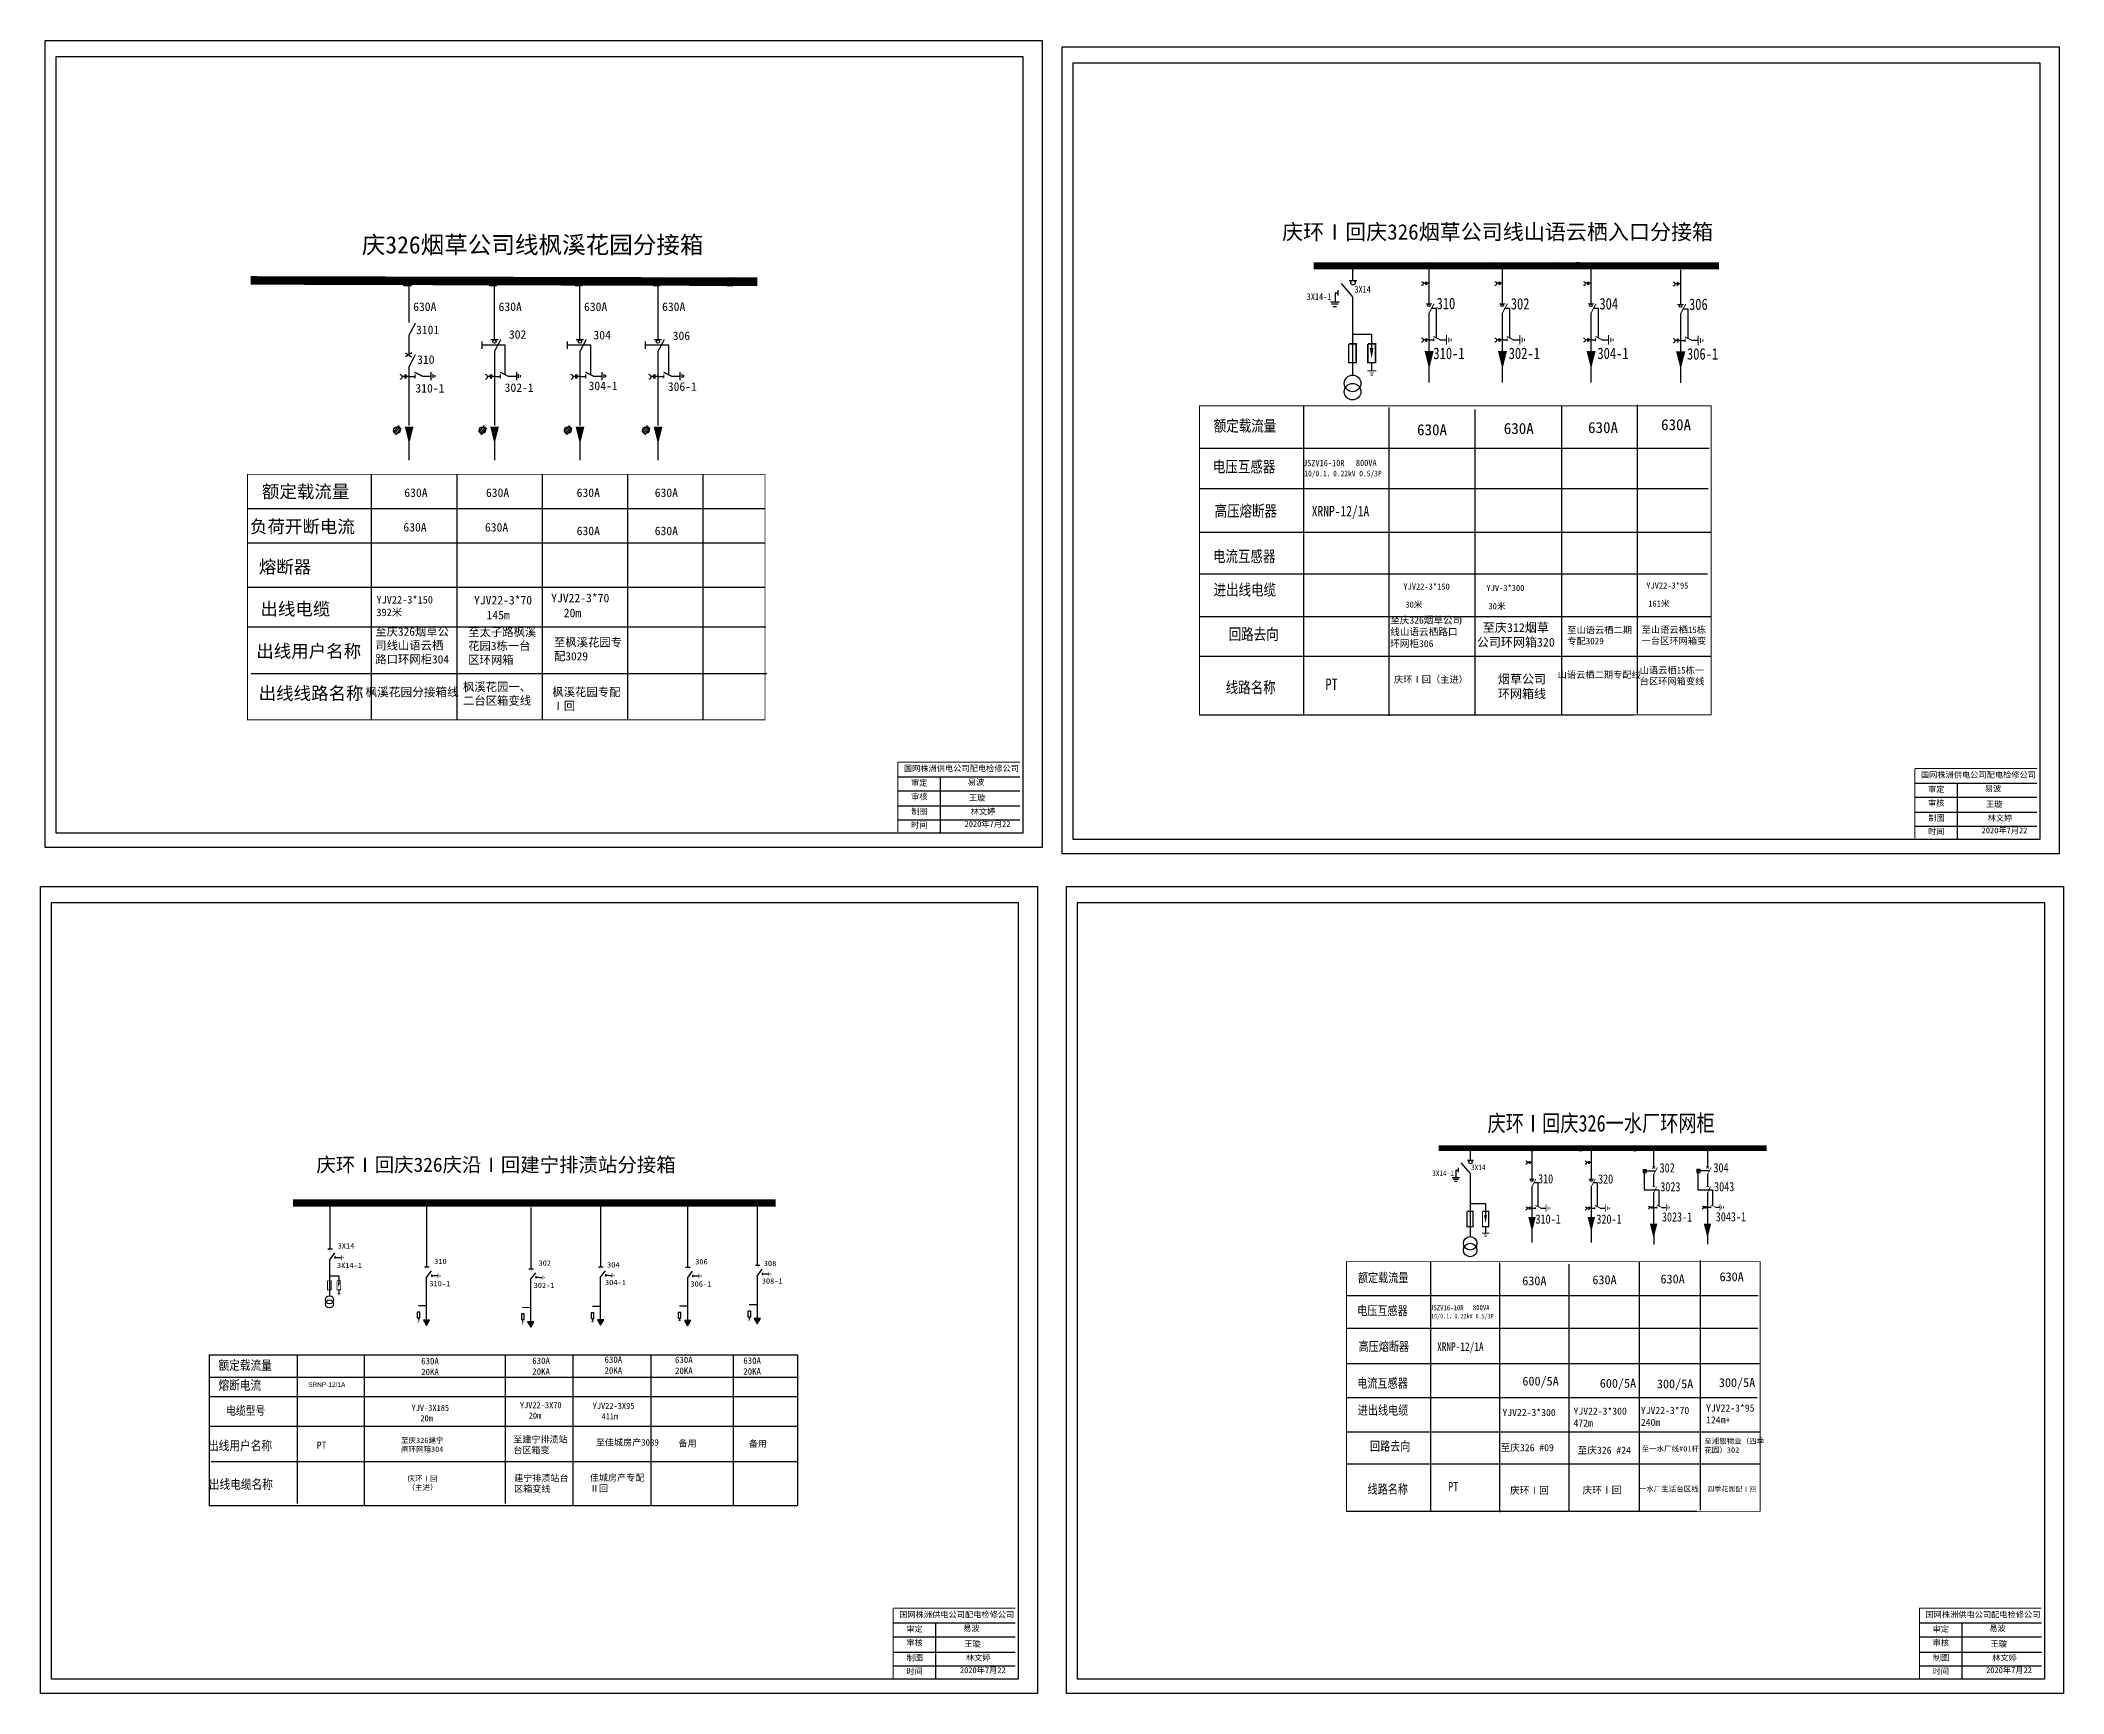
# Model space of a CAD drawing. Extents: x 386 to 1552, y -580 to 143.
# Drawn here: x 984 to 1552, y -347 to 118 of the extents above; entities that cross this region are included whole.
import ezdxf
from ezdxf.enums import TextEntityAlignment as Align

# ---------------------------------------------------------------- set-up
doc = ezdxf.new("R2010")
doc.units = 0
doc.header["$LTSCALE"] = 0.774411
doc.linetypes.add('ACAD_ISO02W100', pattern=[15, 12, -3])
doc.linetypes.add('HIDDEN', pattern=[0.375, 0.25, -0.125])
doc.layers.get('0').update_dxf_attribs({"linetype": 'CONTINUOUS'})
doc.layers.add('1', color=7, linetype='CONTINUOUS')
doc.layers.add('2', color=7, linetype='CONTINUOUS')
doc.layers.add('MiniCADLayer', color=7, linetype='CONTINUOUS', lineweight=20)
doc.layers.add('粗实线', color=7, linetype='CONTINUOUS', lineweight=30)
doc.styles.add('HZ', font='simkai.ttf')
doc.styles.add('hztxt_txtstyle_0.00_0_0', font='', dxfattribs={"bigfont": 'hztxt.shx'})
doc.styles.add('hztxt_txtstyle_1.32_0_0', font='', dxfattribs={"height": 1.32257, "bigfont": 'hztxt.shx'})
doc.styles.add('hztxt_txtstyle_1.50_0_0', font='', dxfattribs={"height": 1.5, "bigfont": 'hztxt.shx'})
doc.styles.add('hztxt_txtstyle_2.50_0_0', font='', dxfattribs={"height": 2.5, "bigfont": 'hztxt.shx'})
doc.styles.add('hztxt_txtstyle_3.00_0_0', font='', dxfattribs={"height": 3, "bigfont": 'hztxt.shx'})
doc.styles.add('KaiTi_GB2312_txtstyle_2.00_0_0', font='simkai_0.ttf', dxfattribs={"height": 2})
doc.styles.add('ST', font='', dxfattribs={"width": 0.8})
doc.styles.get("Standard").update_dxf_attribs({"font": '', "height": 2.5})
doc.styles.add('STYLE1', font='txt.shx', dxfattribs={"height": 2.6})
doc.styles.add('字体', font='simkai_0.ttf', dxfattribs={"height": 2.5})
doc.styles.add('宋体', font='', dxfattribs={"width": 0.65})
doc.styles.add('宋体_txtstyle_2.71', font='', dxfattribs={"height": 2.707272})
doc.styles.add('楷体_GB2312_txtstyle_3.00_0_0', font='simkai_0.ttf', dxfattribs={"height": 3})
doc.styles.get('hztxt_txtstyle_0.00_0_0').set_extended_font_data('hztxt')
doc.styles.get('hztxt_txtstyle_1.32_0_0').set_extended_font_data('hztxt')
doc.styles.get('hztxt_txtstyle_1.50_0_0').set_extended_font_data('hztxt')
doc.styles.get('hztxt_txtstyle_2.50_0_0').set_extended_font_data('hztxt')
doc.styles.get('hztxt_txtstyle_3.00_0_0').set_extended_font_data('hztxt')
doc.styles.get('ST').set_extended_font_data('SimSun')
doc.styles.get('Standard').set_extended_font_data('SimSun')
doc.styles.get('宋体').set_extended_font_data('SimSun')
doc.styles.get('宋体_txtstyle_2.71').set_extended_font_data('宋体')

msp = doc.modelspace()

# ---------------------------------------------------------------- texts
for s, height, style, p in [('庆326烟草公司线枫溪花园分接箱', 4.8545, 'HZ', (1074.32, 57.99)), ('额定载流量', 3.6, 'HZ', (1046.27, -10.69)), ('负荷开断电流', 3.6, 'HZ', (1042.91, -20.54)), ('熔断器', 3.6, 'HZ', (1045.4, -31.84)), ('出线电缆', 3.6, 'HZ', (1045.84, -43.65)), ('出线用户名称', 3.6, 'HZ', (1044.68, -55.51)), ('出线线路名称', 3.6, 'HZ', (1045.34, -67.36)), ('额定载流量', 3, 'hztxt_txtstyle_3.00_0_0', (1034.07, -255.88, -0.06)), ('熔断电流', 3, 'hztxt_txtstyle_3.00_0_0', (1034.07, -261.49, -0.06)), ('电缆型号', 2.5, 'hztxt_txtstyle_2.50_0_0', (1036.22, -268.48, -0.06)), ('出线用户名称', 3, 'hztxt_txtstyle_3.00_0_0', (1031.12, -278.47, -0.06)), ('出线电缆名称', 3, 'hztxt_txtstyle_3.00_0_0', (1031.36, -289.33, -0.06))]:
    msp.add_text(s, height=height, dxfattribs=dict(style=style)).set_placement(p)
at = {"style": '宋体', "width": 0.8}
for s, height, p in [('3X14-1', 1.915, (1343.19, 44.89)), ('3X14', 1.915, (1355.43, 46.95)), ('XRNP-12/1A', 2.969, (1349.21, -15.88)), ('3X14', 1.548, (1387.91, -199.48)), ('3X14-1', 1.548, (1378.02, -201.14)), ('XRNP-12/1A', 2.4, (1382.88, -250.27))]:
    msp.add_text(s, height=height, dxfattribs=at).set_placement(p, align=Align.CENTER)
for s, height, p in [('630A', 2.4, (1088.74, 41.82)), ('630A', 2.4, (1112.74, 41.82)), ('630A', 2.4, (1136.74, 41.82)), ('630A', 2.4, (1158.66, 41.82)), ('3101', 2.4, (1089.55, 35.32)), ('302', 2.4, (1115.64, 34.03)), ('304', 2.4, (1139.38, 33.85)), ('306', 2.4, (1161.64, 33.66)), ('310', 2.4, (1089.86, 26.98)), ('310-1', 2.4, (1089.38, 18.92)), ('302-1', 2.4, (1114.44, 19.09)), ('304-1', 2.4, (1138.01, 19.59)), ('306-1', 2.4, (1160.27, 19.4)), ('630A', 2.4, (1086.27, -10.41)), ('630A', 2.4, (1109.19, -10.41)), ('630A', 2.4, (1134.68, -10.41)), ('630A', 2.4, (1156.6, -10.41)), ('630A', 2.4, (1086, -20.12)), ('630A', 2.4, (1108.91, -20.12)), ('630A', 2.4, (1134.68, -21.14)), ('630A', 2.4, (1156.6, -21.14)), ('YJV22-3*70', 2.4, (1105.84, -40.6)), ('YJV22-3*70', 2.4, (1127.51, -39.99)), ('145m', 2.4, (1109.36, -44.79)), ('20m', 2.4, (1131.04, -44.18)), ('YJV-3X185', 1.725, (1088.29, -267.11)), ('YJV22-3X70', 1.725, (1118.72, -266.36)), ('YJV22-3X95', 1.725, (1139.17, -266.56)), ('20m', 1.725, (1090.79, -270.04)), ('20m', 1.725, (1121.22, -269.29)), ('411m', 1.725, (1141.66, -269.49))]:
    msp.add_text(s, height=height).set_placement(p)
at = {"color": 0, "attachment_point": 1}
for s, insert, char_height, width, style in [('{\\fSimSun|b0|i0|c134|p2;庆环Ⅰ回庆}326{\\fSimSun|b0|i0|c134|p2;烟草公司线山语云栖入口分接箱}', (1332.81, 66.21), 4.3295, 139.7765, '字体'), ('{\\fSimSun|b0|i0|c134|p32;至山语云栖15栋一台区环网箱变}', (1433.79, -46.78), 1.8555, 18.4018, 'hztxt_txtstyle_0.00_0_0'), ('{\\fSimSun|b0|i0|c134|p32;山语云栖15栋一台区环网箱变线}', (1433.25, -58.15), 1.8555, 18.4018, 'hztxt_txtstyle_0.00_0_0'), ('{\\fSimSun|b0|i0|c134|p2;枫溪花园分接箱线}', (1075.36, -64.01), 2.4, 30.4477, '字体')]:
    msp.add_mtext(s, dxfattribs=dict(at, insert=insert, char_height=char_height, width=width, style=style))
at = {"linetype": 'Continuous', "attachment_point": 1}
for s, insert, char_height, width, style in [('\\A1;630A', (1439.26, 11.43), 3.092, 20.0679, '字体'), ('\\A1;630A', (1370.72, 10.02), 3.092, 20.0679, '字体'), ('\\A1;630A', (1395.08, 10.38), 3.092, 20.0679, '字体'), ('\\A1;630A', (1418.75, 10.64), 3.092, 20.0679, '字体'), ('YJV22-3*150', (1366.88, -34.69), 1.7403, 19.2358, '字体'), ('30{\\fSimSun|b0|i0|c134|p2;米}', (1367.44, -39.78), 1.7403, 19.2358, '字体'), ('YJV-3*300', (1390.21, -35.11), 1.74, 19.2358, '字体'), ('YJV22-3*95', (1435.09, -34.41), 1.74, 19.2358, '字体'), ('161{\\fSimSun|b0|i0|c134|p2;米}', (1435.65, -39.5), 1.7403, 19.2358, '字体'), ('30{\\fSimSun|b0|i0|c134|p2;米}', (1390.76, -40.2), 1.7403, 19.2358, '字体'), ('{\\fSimSun|b0|i0|c134|p2;\\H0.75x;庆环Ⅰ回（主进）} ', (1364.23, -60.75), 2.474, 27.3459, '字体'), ('{\\fSimSun|b0|i0|c134|p2;\\H0.75x;山语云栖二期专配线} ', (1410.19, -59.4), 2.474, 27.3459, 'KaiTi_GB2312_txtstyle_2.00_0_0'), ('国网株洲供电公司配电检修公司', (1226.58, -85.83), 1.6492, 45.0885, '字体'), ('审定', (1228.59, -89.87), 1.649, 12.8977, '字体'), ('{\\fSimSun|b0|i0|c134|p2;易波}', (1244.54, -89.69), 1.6492, 12.8977, '字体'), ('国网株洲供电公司配电检修公司', (1512.22, -87.63), 1.6492, 45.0885, '字体'), ('审核', (1228.59, -93.75), 1.649, 12.8977, '字体'), ('{\\fSimSun|b0|i0|c134|p2;王璇}', (1244.86, -94.07), 1.6492, 18.171, '字体'), ('审定', (1514.23, -91.67), 1.649, 12.8977, '字体'), ('审核', (1514.23, -95.55), 1.649, 12.8977, '字体'), ('{\\fSimSun|b0|i0|c134|p2;易波}', (1530.19, -91.49), 1.6492, 12.8977, '字体'), ('{\\fSimSun|b0|i0|c134|p2;王璇}', (1530.51, -95.87), 1.6492, 18.171, '字体'), ('制图', (1228.67, -97.94), 1.649, 12.8977, '字体'), ('时间', (1228.59, -101.73), 1.649, 12.8977, '字体'), ('林文婷', (1245.33, -97.97), 1.649, 21.3238, '楷体_GB2312_txtstyle_3.00_0_0'), ('制图', (1514.32, -99.74), 1.649, 12.8977, '字体'), ('林文婷', (1530.97, -99.77), 1.649, 21.3238, '楷体_GB2312_txtstyle_3.00_0_0'), ('时间', (1514.23, -103.53), 1.649, 12.8977, '字体'), ('\\A1;630A', (1400.27, -229.33), 2.5, 16.2232, '字体'), ('\\A1;630A', (1419.97, -229.04), 2.5, 16.2232, '字体'), ('\\A1;630A', (1439.1, -228.83), 2.5, 16.2232, '字体'), ('\\A1;630A', (1455.68, -228.19), 2.5, 16.2232, '字体'), ('\\A1;600/5A', (1400.31, -257.51), 2.5, 16.2232, '字体'), ('\\A1;600/5A', (1422.04, -258.11), 2.5, 16.2232, '字体'), ('\\A1;300/5A', (1438.09, -258.28), 2.5, 16.2232, '字体'), ('\\A1;300/5A', (1455.5, -257.92), 2.5, 16.2232, '字体'), ('YJV22-3*300\\P ', (1394.7, -266.56), 2, 13.6326, '字体'), ('YJV22-3*300\\P472m', (1414.67, -266.19), 2, 13.6326, '字体'), ('YJV22-3*95\\P124m+', (1451.9, -265.31), 2, 13.6326, '字体'), ('{\\fSimSun|b0|i0|c134|p2;PT}', (1061.66, -275.76, -0.06), 1.9986, 19.414, 'hztxt_txtstyle_0.00_0_0'), ('{\\fSimSun|b0|i0|c134|p2;至庆}326 #09', (1394.16, -276.44), 2, 22.1068, '字体'), ('至庆326 #24', (1415.8, -277.16), 2, 22.1068, '字体'), ('至湘银物业（四季\\P花园）302', (1451.42, -274.86), 1.5, 22.1068, '字体'), ('{\\fSimSun|b0|i0|c134|p2;庆环Ⅰ回} ', (1396.83, -288.45), 2, 22.1068, '字体'), ('{\\fSimSun|b0|i0|c134|p2;庆环Ⅰ回} ', (1417.2, -288.37), 2, 22.1068, '字体'), ('四季花园配Ⅰ回 ', (1452.23, -288.36), 1.407, 15.5505, '字体'), ('国网株洲供电公司配电检修公司', (1225.26, -323.5), 1.6492, 45.0885, '字体'), ('国网株洲供电公司配电检修公司', (1513.49, -323.5), 1.6492, 45.0885, '字体'), ('审定', (1227.27, -327.54), 1.649, 12.8977, '字体'), ('{\\fSimSun|b0|i0|c134|p2;易波}', (1243.22, -327.36), 1.6492, 12.8977, '字体'), ('审定', (1515.5, -327.54), 1.649, 12.8977, '字体'), ('{\\fSimSun|b0|i0|c134|p2;易波}', (1531.45, -327.36), 1.6492, 12.8977, '字体'), ('审核', (1227.27, -331.43), 1.649, 12.8977, '字体'), ('{\\fSimSun|b0|i0|c134|p2;王璇}', (1243.54, -331.74), 1.6492, 18.171, '字体'), ('审核', (1515.5, -331.43), 1.649, 12.8977, '字体'), ('{\\fSimSun|b0|i0|c134|p2;王璇}', (1531.77, -331.74), 1.6492, 18.171, '字体'), ('制图', (1227.36, -335.62), 1.649, 12.8977, '字体'), ('时间', (1227.27, -339.4), 1.649, 12.8977, '字体'), ('林文婷', (1244.01, -335.65), 1.649, 21.3238, '楷体_GB2312_txtstyle_3.00_0_0'), ('制图', (1515.59, -335.62), 1.649, 12.8977, '字体'), ('时间', (1515.5, -339.4), 1.649, 12.8977, '字体'), ('林文婷', (1532.24, -335.65), 1.649, 21.3238, '楷体_GB2312_txtstyle_3.00_0_0')]:
    msp.add_mtext(s, dxfattribs=dict(at, insert=insert, char_height=char_height, width=width, style=style))
at = {"color": 7, "linetype": 'Continuous', "insert": (1078.44, -38.22), "char_height": 2.1211, "width": 36.1838, "attachment_point": 1, "style": '字体'}
msp.add_mtext('\\A1;YJV22-3*150\\P392{\\fSimSun|b0|i0|c134|p2;米}', dxfattribs=at)
at = {"attachment_point": 1}
for s, insert, char_height, width, style in [('{\\fSimSun|b0|i0|c134|p2;至庆326\\C0;烟草公司\\P线山语云栖路口\\P环网柜306}', (1363.18, -44.01), 1.9792, 2970.6853, '字体'), ('{\\fSimSun|b0|i0|c134|p2;庆环Ⅰ回庆326庆沿Ⅰ回建宁排渍站分接箱     }', (1061.57, -195.97), 4, 113.3637, 'hztxt_txtstyle_0.00_0_0'), ('SRNP-12/1A', (1059.26, -259.08), 1.323, 8.0873, 'hztxt_txtstyle_1.32_0_0'), ('{\\fSimSun|b0|i0|c134|p2;至庆326建宁闸环网箱304}', (1085.34, -274.64), 1.5, 12.9685, 'hztxt_txtstyle_0.00_0_0')]:
    msp.add_mtext(s, dxfattribs=dict(at, insert=insert, char_height=char_height, width=width, style=style))
at = {"color": 0, "linetype": 'Continuous'}
for s, insert, char_height, width, attachment_point, style in [('{\\fSimSun|b0|i0|c134|p2;至庆326烟草公司线山语云栖路口环网柜304}', (1078.11, -47.05), 2.3371, 21.7796, 1, 'STYLE1'), ('{\\fSimSun|b0|i0|c134|p2;至太子路枫溪花园3栋一台区环网箱}', (1104.2, -47.19), 2.3371, 19.079, 1, 'STYLE1'), ('{\\fSimSun|b0|i0|c134|p2;至枫溪花园专配3029}', (1128.3, -50.09), 2.3371, 19.079, 1, 'STYLE1'), ('至庆312烟草\\P公司环网箱320', (1398.47, -49.3), 2.474, 28.5553, 5, '字体'), ('{\\fSimSun|b0|i0|c134|p2;枫溪花园一、二台区箱变线}', (1102.75, -62.58), 2.3371, 21.5293, 1, 'STYLE1'), ('{\\fSimSun|b0|i0|c134|p2;烟草公司环网箱线}', (1400.19, -63.78), 2.474, 15.0882, 5, '字体'), ('{\\fSimSun|b0|i0|c134|p2;枫溪花园专配Ⅰ回}', (1127.85, -64.04), 2.3371, 19.079, 1, 'STYLE1')]:
    msp.add_mtext(s, dxfattribs=dict(at, insert=insert, char_height=char_height, width=width, attachment_point=attachment_point, style=style))
at = {"color": 7, "insert": (1412.91, -46.85), "char_height": 1.8555, "width": 18.4018, "attachment_point": 1, "style": 'hztxt_txtstyle_1.50_0_0'}
msp.add_mtext('{\\fSimSun|b0|i0|c134|p32;至山语云栖二期专配3029}', dxfattribs=at)
at = {"color": 7, "linetype": 'Continuous', "true_color": 0xffffff, "attachment_point": 1}
for s, insert, char_height, width, style in [('{\\fSimSun|b0|i0|c134|p2;2020年7月22}', (1243.64, -101.44), 1.6492, 17.0614, '楷体_GB2312_txtstyle_3.00_0_0'), ('{\\fSimSun|b0|i0|c134|p2;2020年7月22}', (1529.29, -103.24), 1.6492, 17.0614, '楷体_GB2312_txtstyle_3.00_0_0'), ('YJV22-3*70\\P240m', (1433.57, -265.99), 2, 13.6326, '字体'), ('至一水厂线#01杆', (1433.8, -277.01), 1.5, 22.1068, '宋体_txtstyle_2.71'), ('一水厂生活台区线', (1433.01, -288.3), 1.5, 22.1068, '宋体_txtstyle_2.71'), ('{\\fSimSun|b0|i0|c134|p2;2020年7月22}', (1242.32, -339.12), 1.6492, 17.0614, '楷体_GB2312_txtstyle_3.00_0_0'), ('{\\fSimSun|b0|i0|c134|p2;2020年7月22}', (1530.55, -339.12), 1.6492, 17.0614, '楷体_GB2312_txtstyle_3.00_0_0')]:
    msp.add_mtext(s, dxfattribs=dict(at, insert=insert, char_height=char_height, width=width, style=style))
at = {"color": 1, "linetype": 'Continuous', "width": 16.878, "attachment_point": 1, "style": 'hztxt_txtstyle_0.00_0_0'}
for s, insert, char_height in [('{\\fSimSun|b0|i0|c134|p2;\\C0;3X14}', (1067.54, -220.02), 1.5), ('{\\fSimSun|b0|i0|c134|p2;\\C0;3X14-1}', (1067.34, -225.49), 1.5), ('{\\fSimSun|b0|i0|c134|p2;\\C0;310}', (1094.65, -224.37), 1.5), ('{\\fSimSun|b0|i0|c134|p2;\\C0;302}', (1123.95, -224.85), 1.5), ('{\\fSimSun|b0|i0|c134|p2;\\C0;304}', (1143.2, -225.33), 1.5), ('{\\fSimSun|b0|i0|c134|p2;\\C0;306}', (1167.98, -224.45), 1.5), ('{\\fSimSun|b0|i0|c134|p2;\\C0;308}', (1187.23, -224.93), 1.5), ('{\\fSimSun|b0|i0|c134|p2;\\C0;310-1}', (1093.3, -230.62), 1.5), ('{\\fSimSun|b0|i0|c134|p2;\\C0;302-1}', (1122.59, -231.11), 1.5), ('{\\fSimSun|b0|i0|c134|p2;\\C0;304-1}', (1142.63, -230.28), 1.5), ('{\\fSimSun|b0|i0|c134|p2;\\C0;306-1}', (1166.63, -230.71), 1.5), ('{\\fSimSun|b0|i0|c134|p2;\\C0;308-1}', (1186.66, -229.88), 1.5), ('{\\fSimSun|b0|i0|c134|p2;\\C0;630A\\P20KA}', (1091.01, -252.21, -0.06), 1.8172), ('{\\fSimSun|b0|i0|c134|p2;\\C0;630A\\P20KA}', (1122.21, -252.12, -0.11), 1.8172), ('{\\fSimSun|b0|i0|c134|p2;\\C0;630A\\P20KA}', (1142.51, -251.81, -0.06), 1.8172), ('{\\fSimSun|b0|i0|c134|p2;\\C0;630A\\P20KA}', (1162.31, -251.89, -0.11), 1.8172), ('{\\fSimSun|b0|i0|c134|p2;\\C0;630A\\P20KA}', (1181.48, -252.08, -0.17), 1.8172), ('{\\fSimSun|b0|i0|c134|p2;\\C0;至建宁排渍站台区箱变}', (1116.88, -274.21), 1.8172), ('{\\fSimSun|b0|i0|c134|p2;\\C0;至佳城房产3089}', (1140.08, -275.06), 1.8172), ('{\\fSimSun|b0|i0|c134|p2;\\C0;备用}', (1163.27, -275.34), 1.8172), ('{\\fSimSun|b0|i0|c134|p2;\\C0;备用}', (1183.05, -275.4, -0.06), 1.8172), ('{\\fSimSun|b0|i0|c134|p2;\\C0;建宁排渍站台区箱变线}', (1117.13, -285.06), 1.8172), ('{\\fSimSun|b0|i0|c134|p2;\\C0;佳城房产专配Ⅱ回}', (1138.39, -284.96), 1.8172)]:
    msp.add_mtext(s, dxfattribs=dict(at, insert=insert, char_height=char_height))
at = {"layer": '1', "style": 'ST', "width": 0.8}
for s, height, p in [('310', 3.216, (1376.2, 42.32)), ('302', 3.216, (1397.05, 42.25)), ('304', 3.216, (1421.94, 42.26)), ('306', 3.216, (1447.11, 42.11)), ('310-1', 3.216, (1375.31, 28.32)), ('302-1', 3.216, (1396.47, 28.32)), ('304-1', 3.216, (1421.37, 28.32)), ('306-1', 3.216, (1446.53, 28.17)), ('额定载流量', 3.216, (1313.61, 7.97)), ('电压互感器', 3.216, (1313.37, -3.49)), ('高压熔断器', 3.216, (1313.85, -15.94)), ('电流互感器', 3.216, (1313.4, -28.67)), ('进出线电缆', 3.216, (1313.56, -38.07)), ('回路去向', 3.216, (1317.81, -50.56)), ('线路名称', 3.216, (1316.97, -65.51)), ('PT', 3.216, (1344.96, -64.62)), ('庆环Ⅰ回庆326一水厂环网柜 ', 4.68, (1390.52, -188.65)), ('302', 2.6, (1438.85, -200.15)), ('304', 2.6, (1453.97, -200.11)), ('310', 2.6, (1404.7, -203.22)), ('320', 2.6, (1421.55, -203.27)), ('3023', 2.6, (1439.04, -205.46)), ('3043', 2.6, (1454.15, -205.42)), ('310-1', 2.6, (1403.98, -214.54)), ('320-1', 2.6, (1421.09, -214.54)), ('3023-1', 2.6, (1439.5, -213.93)), ('3043-1', 2.6, (1454.62, -213.89)), ('额定载流量', 2.6, (1354.1, -230.99)), ('电压互感器', 2.6, (1353.91, -240.25)), ('高压熔断器', 2.6, (1354.29, -250.31)), ('电流互感器', 2.6, (1353.93, -260.61)), ('进出线电缆', 2.6, (1354.06, -268.2)), ('回路去向', 2.6, (1357.5, -278.3)), ('线路名称', 2.6, (1356.81, -290.39)), ('PT', 2.6, (1379.45, -289.67))]:
    msp.add_text(s, height=height, dxfattribs=at).set_placement(p)
at = {"layer": 'MiniCADLayer', "color": 7, "ltscale": 1.21456, "insert": (1087.18, -285.36), "char_height": 1.5, "attachment_point": 1, "style": 'KaiTi_GB2312_txtstyle_2.00_0_0'}
msp.add_mtext('{\\fSimSun|b0|i0|c134|p2;\\C256;庆环Ⅰ回\\P（主进）}', dxfattribs=at)
at = {"layer": '粗实线', "style": '宋体', "width": 0.8}
for s, height, p in [('JSZV16-10R ', 1.785, (1345.1, -1.77)), ('800VA', 1.785, (1356.45, -1.71)), ('10/0.1，0.22kV 0.5/3P', 1.6065, (1349.92, -4.62)), ('JSZV16-10R ', 1.443, (1379.56, -238.86)), ('800VA', 1.443, (1388.73, -238.81)), ('10/0.1，0.22kV 0.5/3P', 1.2987, (1383.46, -241.16))]:
    msp.add_text(s, height=height, dxfattribs=at).set_placement(p, align=Align.CENTER)

# ---------------------------------------------------------------- blocks, each defined once
blk = doc.blocks.new('JD')
for points in [[(-2, 0.2), (-2, -0.2), (2, 0.2), (2, -0.2)], [(1, -1.2), (1, -0.8), (-1, -1.2), (-1, -0.8)], [(-0.5, -1.8), (-0.5, -2.2), (0.5, -1.8), (0.5, -2.2)]]:
    blk.add_trace(points)
blk = doc.blocks.new('接地刀')
at = {"layer": '粗实线', "color": 0}
for p, q in [((15521, 53827), (15521, 53739)), ((15477, 53739), (15565, 53739)), ((15488, 53719), (15553, 53719)), ((15504, 53694), (15537, 53694))]:
    blk.add_line(p, q, dxfattribs=at)
at = {"layer": '粗实线', "color": 0, "linetype": 'HIDDEN'}
blk.add_line((15521, 53827), (15549, 53827), dxfattribs=at)
at = {"layer": '粗实线'}
blk.add_line((15549, 53853), (15549, 53802), dxfattribs=at)

# ---------------------------------------------------------------- hatches: boundary and pattern name
for points in [[(1092.5, -243.12), (1093.37, -241.6), (1091.62, -241.6)], [(1121.79, -243.61), (1122.67, -242.09), (1120.91, -242.09)], [(1141.38, -243.05), (1142.26, -241.53), (1140.5, -241.53)], [(1165.82, -243.21), (1166.7, -241.69), (1164.95, -241.69)], [(1185.41, -242.65), (1186.29, -241.13), (1184.53, -241.13)]]:
    msp.add_hatch(color=0).paths.add_polyline_path(points)

# ---------------------------------------------------------------- linework, layer by layer
for p, q in [((1087.51, 48.81), (1087.51, 38.55)), ((1111.51, 48.81), (1111.51, 33.8)), ((1135.51, 48.81), (1135.51, 33.8)), ((1157.43, 48.81), (1157.43, 33.8)), ((1087.51, 35), (1087.51, 29.53)), ((1111.58, 30.52), (1111.58, 9.62)), ((1135.58, 30.52), (1135.58, 9.62)), ((1157.5, 30.52), (1157.5, 9.62)), ((1087.58, 26.31), (1087.58, 9.62)), ((1087.58, 23.44), (1089.24, 23.44)), ((1091.41, 23.48), (1093.67, 23.48)), ((1111.58, 23.44), (1113.24, 23.44)), ((1115.41, 23.48), (1117.67, 23.48)), ((1135.58, 23.44), (1137.24, 23.44)), ((1139.41, 23.48), (1141.67, 23.48)), ((1157.5, 23.44), (1159.16, 23.44)), ((1161.33, 23.48), (1163.59, 23.48)), ((1084.68, 9.67), (1083.09, 7.77)), ((1085.03, 9.3), (1083.44, 7.39)), ((1085.35, 8.91), (1083.76, 7)), ((1087.57, 8.41), (1087.57, -0.1)), ((1108.68, 9.67), (1107.09, 7.77)), ((1109.03, 9.3), (1107.44, 7.39)), ((1109.35, 8.91), (1107.76, 7)), ((1111.57, 8.41), (1111.57, -0.1)), ((1132.68, 9.67), (1131.09, 7.77)), ((1133.03, 9.3), (1131.44, 7.39)), ((1133.35, 8.91), (1131.76, 7)), ((1135.57, 8.41), (1135.57, -0.1)), ((1154.6, 9.67), (1153.01, 7.77)), ((1154.96, 9.3), (1153.36, 7.39)), ((1155.27, 8.91), (1153.68, 7)), ((1157.49, 8.41), (1157.49, -0.1)), ((1076.98, -4.06), (1076.98, -73)), ((1076.98, -4.06), (1076.98, -73)), ((1100.98, -4.06), (1100.98, -73)), ((1124.98, -4.06), (1124.98, -73)), ((1148.98, -4.06), (1148.98, -73)), ((1148.98, -4.06), (1148.98, -73)), ((1170.07, -4.06), (1170.07, -73)), ((1065.36, -208.74, -0.06), (1065.36, -221.63, -0.06)), ((1090.21, -237.54), (1092.37, -237.54)), ((1119.5, -238.02), (1121.66, -238.03)), ((1139.11, -237.67), (1141.27, -237.67)), ((1163.54, -237.62), (1165.69, -237.63)), ((1183.14, -237.27), (1185.3, -237.27)), ((1090.21, -241), (1090.21, -241.76)), ((1119.5, -241.48), (1119.5, -242.25)), ((1139.11, -241.13), (1139.11, -241.89)), ((1163.54, -241.08), (1163.54, -241.85)), ((1183.14, -240.73), (1183.14, -241.49)), ((1031.4, -251.38, -0.06), (1196.75, -251.38, -0.06)), ((1031.55, -293.68, -0.06), (1031.55, -251.38, -0.06)), ((1056.17, -251.58, -0.06), (1056.17, -293.14, -0.06)), ((1074.96, -251.58, -0.06), (1074.96, -293.77, -0.06)), ((1114.57, -251.58, -0.06), (1114.57, -293.14, -0.06)), ((1133.6, -251.58, -0.06), (1133.6, -293.68, -0.06)), ((1155.54, -251.58, -0.06), (1155.54, -293.68, -0.06)), ((1178.59, -251.58, -0.06), (1178.59, -293.68, -0.06)), ((1196.71, -251.58, -0.06), (1196.71, -293.68, -0.06)), ((1031.4, -257.62, -0.06), (1196.71, -257.62, -0.06)), ((1031.7, -263.12, -0.06), (1196.71, -263.12, -0.06)), ((1031.7, -271.39, -0.06), (1196.71, -271.39, -0.06)), ((1196.71, -281.38, -0.06), (1032.06, -281.38, -0.06)), ((1196.64, -293.76, -0.06), (1031.4, -293.76, -0.06))]:
    msp.add_line(p, q)
at = {"color": 0, "linetype": 'Continuous'}
for p, q in [((1086.62, 30.1), (1088.32, 28.95)), ((1088.39, 30.09), (1086.62, 28.93))]:
    msp.add_line(p, q, dxfattribs=at)
at = {"linetype": 'Continuous'}
for p, q in [((1093.73, 24.66), (1093.73, 22.38)), ((1094.26, 24.07), (1094.26, 23.02)), ((1094.79, 23.77), (1094.79, 23.28)), ((1117.73, 24.66), (1117.73, 22.38)), ((1118.26, 24.07), (1118.26, 23.02)), ((1118.79, 23.77), (1118.79, 23.28)), ((1141.73, 24.66), (1141.73, 22.38)), ((1142.26, 24.07), (1142.26, 23.02)), ((1142.79, 23.77), (1142.79, 23.28)), ((1163.65, 24.66), (1163.65, 22.38)), ((1164.18, 24.07), (1164.18, 23.02)), ((1164.71, 23.77), (1164.71, 23.28)), ((1042.23, -13.66), (1187.56, -13.66)), ((1042.23, -23.26), (1187.56, -23.26)), ((1042.23, -35.76), (1187.56, -35.76)), ((1042.45, -46.88), (1187.77, -46.88)), ((1043.25, -60.01), (1188.1, -60.01)), ((1224.9, -89.01), (1259.19, -89.01)), ((1236.8, -89.02), (1236.8, -104.59)), ((1510.55, -90.81), (1544.83, -90.81)), ((1522.45, -90.82), (1522.45, -106.39)), ((1224.9, -92.92), (1259.19, -92.92)), ((1510.55, -94.72), (1544.83, -94.72)), ((1224.9, -97.18), (1259.19, -97.18)), ((1224.9, -101.08), (1259.19, -101.08)), ((1510.55, -98.98), (1544.83, -98.98)), ((1510.55, -102.88), (1544.83, -102.88)), ((1223.59, -326.69), (1257.87, -326.69)), ((1235.49, -326.69), (1235.49, -342.27)), ((1511.82, -326.69), (1546.1, -326.69)), ((1523.72, -326.69), (1523.72, -342.27)), ((1223.59, -330.59), (1257.87, -330.59)), ((1223.59, -334.85), (1257.87, -334.85)), ((1511.82, -330.59), (1546.1, -330.59)), ((1511.82, -334.85), (1546.1, -334.85)), ((1223.59, -338.76), (1257.87, -338.76)), ((1511.82, -338.76), (1546.1, -338.76))]:
    msp.add_line(p, q, dxfattribs=at)
at = {"color": 7}
for p, q in [((1092.57, -226.69, -0.06), (1092.57, -209.55, -0.06)), ((1121.87, -227.17, -0.06), (1121.87, -210.03, -0.06)), ((1141.45, -226.62, -0.06), (1141.45, -209.41, -0.06)), ((1165.9, -226.77, -0.06), (1165.9, -209.63, -0.06)), ((1185.49, -226.22, -0.06), (1185.49, -209.01, -0.06))]:
    msp.add_line(p, q, dxfattribs=at)
at = {"color": 0}
for p, q in [((1064.8, -221.57, -0.06), (1066.07, -221.57, -0.06)), ((1065.22, -224.64, -0.06), (1065.22, -234.85, -0.06)), ((1066.73, -223.66, -0.06), (1066.73, -224.32, -0.06)), ((1066.75, -224, -0.06), (1067.59, -224, -0.06)), ((1067.68, -224.02, -0.06), (1068.56, -224.02, -0.06)), ((1091.94, -226.69, -0.06), (1093.21, -226.69, -0.06)), ((1121.24, -227.17, -0.06), (1122.51, -227.17, -0.06)), ((1140.83, -226.62, -0.06), (1142.09, -226.62, -0.06)), ((1165.27, -226.77, -0.06), (1166.54, -226.77, -0.06)), ((1184.86, -226.22, -0.06), (1186.13, -226.22, -0.06)), ((1065.21, -229.22, -0.06), (1067.85, -229.22, -0.06)), ((1067.85, -229.22, -0.06), (1067.85, -231.15, -0.06)), ((1092.44, -229.76, -0.06), (1092.44, -241.87, -0.06)), ((1093.87, -228.78, -0.06), (1093.87, -229.44, -0.06)), ((1093.89, -229.11, -0.06), (1094.73, -229.11, -0.06)), ((1094.81, -229.13, -0.06), (1095.7, -229.13, -0.06)), ((1121.73, -230.25, -0.06), (1121.73, -242.36, -0.06)), ((1123.17, -229.26, -0.06), (1123.17, -229.92, -0.06)), ((1123.18, -229.6, -0.06), (1124.03, -229.6, -0.06)), ((1124.11, -229.62, -0.06), (1125, -229.62, -0.06)), ((1141.32, -229.69, -0.06), (1141.32, -241.8, -0.06)), ((1142.76, -228.71, -0.06), (1142.76, -229.37, -0.06)), ((1142.77, -229.04, -0.06), (1143.62, -229.04, -0.06)), ((1143.69, -229.05, -0.06), (1144.58, -229.05, -0.06)), ((1165.76, -229.85, -0.06), (1165.76, -241.96, -0.06)), ((1167.2, -228.86, -0.06), (1167.2, -229.52, -0.06)), ((1167.22, -229.2, -0.06), (1168.06, -229.2, -0.06)), ((1168.14, -229.22, -0.06), (1169.03, -229.22, -0.06)), ((1185.35, -229.29, -0.06), (1185.35, -241.4, -0.06)), ((1186.79, -228.31, -0.06), (1186.79, -228.97, -0.06)), ((1186.8, -228.64, -0.06), (1187.65, -228.64, -0.06)), ((1187.72, -228.65, -0.06), (1188.61, -228.65, -0.06)), ((1067.85, -233.17, -0.06), (1067.85, -234.16, -0.06))]:
    msp.add_line(p, q, dxfattribs=at)
at = {"linetype": 'Continuous'}
for points in [[(985.38, 117.81), (1265.39, 117.81), (1265.39, -108.83), (985.38, -108.83)], [(1271.03, 116.01), (1551.03, 116.01), (1551.03, -110.63), (1271.03, -110.63)], [(988.47, 113.32), (1259.99, 113.32), (1259.99, -104.81), (988.47, -104.81)], [(1274.12, 111.52), (1545.64, 111.52), (1545.64, -106.61), (1274.12, -106.61)], [(984.07, -119.86), (1264.07, -119.86), (1264.07, -346.51), (984.07, -346.51)], [(987.16, -124.35), (1258.68, -124.35), (1258.68, -342.48), (987.16, -342.48)], [(1272.3, -119.86), (1552.3, -119.86), (1552.3, -346.51), (1272.3, -346.51)], [(1275.39, -124.35), (1546.91, -124.35), (1546.91, -342.48), (1275.39, -342.48)]]:
    msp.add_lwpolyline(points, close=True, dxfattribs=at)
for points, const_width in [([(1043.09, 50.41), (1185.39, 50.04)], 2.4), ([(1087.58, 35.01), (1089.38, 38.43)], 0.36), ([(1087.58, 26.16), (1089.38, 29.58)], 0.36), ([(1110.52, 33.75), (1112.64, 33.75)], 0.36), ([(1111.58, 30.43), (1113.38, 33.85)], 0.36), ([(1134.52, 33.75), (1136.64, 33.75)], 0.36), ([(1135.58, 30.43), (1137.38, 33.85)], 0.36), ([(1156.44, 33.75), (1158.56, 33.75)], 0.36), ([(1157.5, 30.43), (1159.3, 33.85)], 0.36), ([(1089.15, 24.64), (1091.55, 23.44)], 0.36), ([(1089.24, 23.99), (1089.24, 22.88)], 0.36), ([(1113.15, 24.64), (1115.55, 23.44)], 0.36), ([(1113.24, 23.99), (1113.24, 22.88)], 0.36), ([(1137.15, 24.64), (1139.55, 23.44)], 0.36), ([(1137.24, 23.99), (1137.24, 22.88)], 0.36), ([(1159.07, 24.64), (1161.47, 23.44)], 0.36), ([(1159.16, 23.99), (1159.16, 22.88)], 0.36), ([(1089.75, -241.77), (1090.63, -241.77)], 0.0619), ([(1089.86, -241.99), (1090.52, -241.99)], 0.0619), ([(1090.04, -242.26), (1090.35, -242.26)], 0.0619), ([(1119.05, -242.25), (1119.92, -242.25)], 0.0619), ([(1119.15, -242.47), (1119.82, -242.47)], 0.0619), ([(1119.34, -242.75), (1119.65, -242.75)], 0.0619), ([(1138.66, -241.9), (1139.53, -241.9)], 0.0619), ([(1138.76, -242.12), (1139.43, -242.12)], 0.0619), ([(1138.95, -242.39), (1139.25, -242.39)], 0.0619), ([(1163.08, -241.85), (1163.95, -241.85)], 0.0619), ([(1163.18, -242.07), (1163.85, -242.07)], 0.0619), ([(1163.37, -242.35), (1163.68, -242.35)], 0.0619), ([(1182.69, -241.5), (1183.56, -241.5)], 0.0619), ([(1182.79, -241.72), (1183.46, -241.72)], 0.0619), ([(1182.98, -241.99), (1183.29, -241.99)], 0.0619)]:
    msp.add_lwpolyline(points, dxfattribs=dict(const_width=const_width))
for points in [[(1108.04, 33.21), (1108.04, 31.2)], [(1132.04, 33.21), (1132.04, 31.2)], [(1153.96, 33.21), (1153.96, 31.2)], [(1086.37, 23.46), (1085.61, 23.46)], [(1086.37, 23.96), (1086.37, 22.87)], [(1086.71, 23.96), (1086.71, 22.87)], [(1087.58, 23.46), (1086.71, 23.46)], [(1110.37, 23.46), (1109.61, 23.46)], [(1110.37, 23.96), (1110.37, 22.87)], [(1110.71, 23.96), (1110.71, 22.87)], [(1111.58, 23.46), (1110.71, 23.46)], [(1134.37, 23.46), (1133.61, 23.46)], [(1134.37, 23.96), (1134.37, 22.87)], [(1134.71, 23.96), (1134.71, 22.87)], [(1135.58, 23.46), (1134.71, 23.46)], [(1156.29, 23.46), (1155.53, 23.46)], [(1156.29, 23.96), (1156.29, 22.87)], [(1156.63, 23.96), (1156.63, 22.87)], [(1157.5, 23.46), (1156.63, 23.46)], [(1090.62, -239.4), (1089.86, -239.4), (1089.86, -241), (1090.62, -241), (1090.62, -239.42)], [(1119.92, -239.88), (1119.15, -239.88), (1119.15, -241.48), (1119.92, -241.48), (1119.92, -239.9)], [(1139.52, -239.53), (1138.76, -239.53), (1138.76, -241.13), (1139.52, -241.13), (1139.52, -239.55)], [(1163.95, -239.48), (1163.19, -239.48), (1163.19, -241.08), (1163.95, -241.08), (1163.95, -239.51)], [(1183.55, -239.13), (1182.79, -239.13), (1182.79, -240.73), (1183.55, -240.73), (1183.55, -239.15)]]:
    msp.add_lwpolyline(points)
at = {"linetype": 'ACAD_ISO02W100'}
for points in [[(1114.62, 24), (1114.62, 32.21), (1108.04, 32.21)], [(1138.62, 24), (1138.62, 32.21), (1132.04, 32.21)], [(1160.54, 24), (1160.54, 32.21), (1153.96, 32.21)]]:
    msp.add_lwpolyline(points, dxfattribs=at)
for points, format in [([(1084.96, 24.07, -0.877934), (1084.99, 22.61)], "xyb"), ([(1108.96, 24.07, -0.877934), (1108.99, 22.61)], "xyb"), ([(1132.96, 24.07, -0.877934), (1132.99, 22.61)], "xyb"), ([(1154.89, 24.07, -0.877934), (1154.91, 22.61)], "xyb"), ([(1087.61, 9.31, 2.46, 0, 0), (1087.61, 4.43, 0, 0, 0)], "xyseb"), ([(1111.61, 9.31, 2.46, 0, 0), (1111.61, 4.43, 0, 0, 0)], "xyseb"), ([(1135.61, 9.31, 2.46, 0, 0), (1135.61, 4.43, 0, 0, 0)], "xyseb"), ([(1157.54, 9.31, 2.46, 0, 0), (1157.54, 4.43, 0, 0, 0)], "xyseb"), ([(1090.21, -237.54, 0, 0, 0), (1090.21, -239.81, 0.206, 0, 0), (1090.21, -240.54, 0, 0, 0)], "xyseb"), ([(1119.5, -238.02, 0, 0, 0), (1119.5, -240.3, 0.206, 0, 0), (1119.5, -241.03, 0, 0, 0)], "xyseb"), ([(1139.11, -237.67, 0, 0, 0), (1139.11, -239.94, 0.206, 0, 0), (1139.11, -240.68, 0, 0, 0)], "xyseb"), ([(1163.54, -237.62, 0, 0, 0), (1163.54, -239.9, 0.206, 0, 0), (1163.54, -240.63, 0, 0, 0)], "xyseb"), ([(1183.14, -237.27, 0, 0, 0), (1183.14, -239.54, 0.206, 0, 0), (1183.14, -240.28, 0, 0, 0)], "xyseb")]:
    msp.add_lwpolyline(points, format=format)
at = {"linetype": 'Continuous'}
for points, const_width in [([(1076.98, -4.06), (1042.23, -4.06), (1042.23, -73), (1187.56, -73), (1187.56, -4.06), (1076.98, -4.06)], 0.24), ([(1224.88, -84.89), (1224.88, -104.53)], 0.275), ([(1224.9, -84.89), (1259.19, -84.89)], 0.275), ([(1510.53, -86.69), (1510.53, -106.33)], 0.275), ([(1510.55, -86.69), (1544.83, -86.69)], 0.275), ([(1223.57, -322.56), (1223.57, -342.2)], 0.275), ([(1223.59, -322.56), (1257.87, -322.56)], 0.275), ([(1511.8, -322.56), (1511.8, -342.2)], 0.275), ([(1511.82, -322.56), (1546.1, -322.56)], 0.275)]:
    msp.add_lwpolyline(points, dxfattribs=dict(at, const_width=const_width))
at = {"const_width": 2, "elevation": -0.06}
msp.add_lwpolyline([(1054.98, -208.74), (1190.54, -208.74)], dxfattribs=at)
at = {"color": 0, "elevation": -0.06}
for points, const_width in [([(1064.8, -221.57), (1066.07, -221.57)], 0.108), ([(1091.94, -226.69), (1093.21, -226.69)], 0.108), ([(1121.24, -227.17), (1122.51, -227.17)], 0.108), ([(1140.83, -226.62), (1142.09, -226.62)], 0.108), ([(1165.27, -226.77), (1166.54, -226.77)], 0.108), ([(1184.86, -226.22), (1186.13, -226.22)], 0.108), ([(1064.7, -230.54), (1064.7, -233.1), (1065.73, -233.1), (1065.73, -230.54), (1064.73, -230.54)], 0.217), ([(1067.33, -230.54), (1067.33, -233.1), (1068.36, -233.1), (1068.36, -230.54), (1067.37, -230.54)], 0.217)]:
    msp.add_lwpolyline(points, dxfattribs=dict(at, const_width=const_width))
at = {"color": 0, "const_width": 0.0539, "elevation": -0.06}
for points in [[(1065.08, -221.93, 1), (1065.78, -221.93, 1)], [(1092.22, -227.04, 1), (1092.92, -227.04, 1)], [(1121.52, -227.53, 1), (1122.22, -227.53, 1)], [(1141.1, -226.97, 1), (1141.8, -226.97, 1)], [(1165.55, -227.13, 1), (1166.25, -227.13, 1)], [(1185.14, -226.57, 1), (1185.84, -226.57, 1)]]:
    msp.add_lwpolyline(points, format="xyb", close=True, dxfattribs=at)
at = {"color": 0, "elevation": -0.06}
msp.add_lwpolyline([(1067.85, -231.11, 0.506, 0, 0), (1067.85, -232.56, 0, 0, 0)], format="xyseb", dxfattribs=at)
for points in [[(1092.5, -243.12), (1093.37, -241.6), (1091.62, -241.6)], [(1121.79, -243.61), (1122.67, -242.09), (1120.91, -242.09)], [(1141.38, -243.05), (1142.26, -241.53), (1140.5, -241.53)], [(1165.82, -243.21), (1166.7, -241.69), (1164.95, -241.69)], [(1185.41, -242.65), (1186.29, -241.13), (1184.53, -241.13)]]:
    msp.add_lwpolyline(points, close=True, dxfattribs=at)
for centre, radius in [((1086.82, 50.01), 1.19), ((1087.56, 50.01), 1.19), ((1110.82, 50.01), 1.19), ((1111.56, 50.01), 1.19), ((1134.82, 50.01), 1.19), ((1135.56, 50.01), 1.19), ((1156.74, 50.01), 1.19), ((1157.48, 50.01), 1.19), ((1177.29, 50.01), 1.19), ((1178.03, 50.01), 1.19), ((1111.58, 33.25), 0.461), ((1135.58, 33.25), 0.461), ((1157.5, 33.25), 0.461), ((1084.18, 8.34), 0.909), ((1108.18, 8.34), 0.909), ((1132.18, 8.34), 0.909), ((1154.1, 8.34), 0.909)]:
    msp.add_circle(centre, radius)
at = {"color": 0}
for centre in [(1065.25, -235.93, -0.06), (1065.25, -237.07, -0.06)]:
    msp.add_circle(centre, 1.14, dxfattribs=at)
at = {"layer": '1'}
for p, q in [((1374.05, 53.54), (1374.05, 43.85)), ((1394.65, 53.54), (1394.65, 43.85)), ((1419.55, 53.55), (1419.55, 43.86)), ((1444.72, 53.4), (1444.72, 43.71)), ((1352.58, 45.72), (1352.58, 23.73)), ((1374.05, 41.22), (1374.05, 29.47)), ((1394.65, 41.22), (1394.65, 29.47)), ((1419.55, 41.22), (1419.55, 29.47)), ((1444.72, 41.08), (1444.72, 29.33)), ((1352.56, 35.27), (1357.96, 35.27)), ((1357.96, 35.27), (1357.96, 31.32)), ((1374.05, 33.7), (1375.39, 33.7)), ((1377.13, 33.74), (1378.95, 33.74)), ((1394.65, 33.7), (1395.99, 33.7)), ((1397.73, 33.74), (1399.55, 33.74)), ((1419.55, 33.71), (1420.88, 33.71)), ((1422.63, 33.75), (1424.44, 33.75)), ((1444.72, 33.56), (1446.05, 33.56)), ((1447.8, 33.6), (1449.61, 33.6)), ((1357.96, 27.17), (1357.96, 25.13)), ((1374.06, 27.57), (1374.06, 21.76)), ((1394.66, 27.57), (1394.66, 21.76)), ((1419.55, 27.58), (1419.55, 21.76)), ((1444.72, 27.43), (1444.72, 21.62)), ((1338.79, 15.16), (1338.79, -71.37)), ((1362.83, 14.76), (1362.83, -71.86)), ((1386.9, 14.2), (1386.9, -71.6)), ((1411.28, 15.14), (1411.28, -71.6)), ((1432.54, 15.5), (1432.54, -71.23)), ((1309.63, 3.31), (1452.73, 3.31)), ((1309.63, -8), (1452.52, -8)), ((1309.63, -20.31), (1453.15, -20.31)), ((1309.63, -32.04), (1452.31, -32.04)), ((1309.63, -44), (1453.36, -44)), ((1309.63, -55.12), (1453.36, -55.12)), ((1309.63, -71.6), (1431.5, -71.6)), ((1402.96, -194.14), (1402.96, -201.98)), ((1419.62, -194.14), (1419.62, -201.98)), ((1437.17, -193.39), (1437.17, -198.79)), ((1452.29, -193.34), (1452.29, -198.75)), ((1385.6, -200.47), (1385.6, -218.25)), ((1402.96, -204.11), (1402.96, -213.61)), ((1419.62, -204.11), (1419.62, -213.61)), ((1434.22, -199.28), (1434.22, -200.2)), ((1434.22, -199.28), (1435.05, -199.28)), ((1434.22, -200.2), (1435.05, -200.2)), ((1437.59, -199.76), (1434.49, -199.76)), ((1434.49, -199.76), (1434.49, -205.03)), ((1435.05, -199.28), (1435.05, -200.2)), ((1437.17, -200.68), (1437.17, -204.11)), ((1449.34, -199.23), (1449.34, -200.15)), ((1449.34, -199.23), (1450.17, -199.23)), ((1449.34, -200.15), (1450.17, -200.15)), ((1452.7, -199.71), (1449.6, -199.71)), ((1449.6, -199.71), (1449.6, -204.99)), ((1450.17, -199.23), (1450.17, -200.15)), ((1452.29, -200.64), (1452.29, -204.06)), ((1385.59, -208.91), (1389.96, -208.91)), ((1389.96, -208.91), (1389.96, -212.11)), ((1402.96, -210.18), (1404.04, -210.18)), ((1405.45, -210.15), (1406.92, -210.15)), ((1419.62, -210.18), (1420.7, -210.18)), ((1422.11, -210.15), (1423.58, -210.15)), ((1434.49, -205.03), (1438.58, -205.03)), ((1437.17, -205.82), (1437.17, -215.94)), ((1437.17, -209.98), (1438.13, -209.98)), ((1438.58, -205.03), (1438.58, -209.38)), ((1439.38, -209.95), (1440.68, -209.95)), ((1449.6, -204.99), (1453.69, -204.99)), ((1452.29, -205.78), (1452.29, -215.9)), ((1452.29, -209.93), (1453.25, -209.93)), ((1453.69, -204.99), (1453.69, -209.34)), ((1454.5, -209.91), (1455.8, -209.91)), ((1389.96, -215.46), (1389.96, -217.11)), ((1402.97, -215.14), (1402.97, -219.84)), ((1419.62, -215.14), (1419.62, -219.84)), ((1437.18, -217.3), (1437.18, -220.38)), ((1452.29, -217.25), (1452.29, -220.33)), ((1374.46, -225.18), (1374.46, -295.13)), ((1393.89, -225.5), (1393.89, -295.52)), ((1413.35, -225.95), (1413.35, -295.31)), ((1433.06, -225.19), (1433.06, -295.31)), ((1450.25, -224.9), (1450.25, -295.02)), ((1350.88, -234.75), (1466.57, -234.75)), ((1350.88, -243.9), (1466.4, -243.9)), ((1350.88, -253.85), (1466.91, -253.85)), ((1350.88, -263.33), (1466.23, -263.33)), ((1350.88, -273), (1467.08, -273)), ((1350.88, -281.99), (1467.08, -281.99)), ((1350.88, -295.31), (1449.41, -295.31))]:
    msp.add_line(p, q, dxfattribs=at)
for points, const_width in [([(1341.7, 54.53), (1455.57, 54.53)], 1.93), ([(1373.2, 43.81), (1374.9, 43.81)], 0.289), ([(1374.05, 41.14), (1375.5, 43.89)], 0.289), ([(1393.8, 43.81), (1395.5, 43.81)], 0.289), ([(1394.65, 41.14), (1396.1, 43.89)], 0.289), ([(1418.69, 43.82), (1420.4, 43.82)], 0.289), ([(1419.55, 41.15), (1420.99, 43.89)], 0.289), ([(1443.86, 43.67), (1445.57, 43.67)], 0.289), ([(1444.72, 41), (1446.16, 43.75)], 0.289), ([(1375.31, 34.67), (1377.24, 33.7)], 0.289), ([(1375.39, 34.15), (1375.39, 33.26)], 0.289), ([(1395.91, 34.67), (1397.84, 33.7)], 0.289), ([(1395.99, 34.15), (1395.99, 33.26)], 0.289), ([(1420.81, 34.67), (1422.74, 33.71)], 0.289), ([(1420.88, 34.16), (1420.88, 33.27)], 0.289), ([(1445.98, 34.53), (1447.91, 33.56)], 0.289), ([(1446.05, 34.01), (1446.05, 33.12)], 0.289), ([(1351.5, 32.57), (1351.5, 27.3), (1353.61, 27.3), (1353.61, 32.57), (1351.57, 32.57)], 0.445), ([(1356.91, 32.57), (1356.91, 27.3), (1359.02, 27.3), (1359.02, 32.57), (1356.97, 32.57)], 0.445), ([(1376.81, -193.34), (1468.87, -193.34)], 1.56), ([(1436.79, -198.41), (1437.6, -199.09)], 0.207), ([(1436.78, -199.1), (1437.62, -198.47)], 0.207), ([(1437.17, -200.73), (1438.21, -198.77)], 0.207), ([(1451.89, -199.06), (1452.74, -198.43)], 0.207), ([(1451.9, -198.37), (1452.71, -199.05)], 0.207), ([(1452.29, -200.69), (1453.33, -198.73)], 0.207), ([(1402.27, -202.01), (1403.65, -202.01)], 0.234), ([(1402.96, -204.17), (1404.13, -201.95)], 0.234), ([(1418.93, -202.01), (1420.31, -202.01)], 0.234), ([(1419.62, -204.17), (1420.79, -201.95)], 0.234), ([(1436.8, -204.16), (1437.57, -204.16)], 0.207), ([(1437.13, -206.07), (1438, -204.12)], 0.207), ([(1451.92, -204.12), (1452.69, -204.12)], 0.207), ([(1452.25, -206.03), (1453.12, -204.08)], 0.207), ([(1403.98, -209.4), (1405.54, -210.18)], 0.234), ([(1404.04, -209.82), (1404.04, -210.54)], 0.234), ([(1420.64, -209.4), (1422.2, -210.18)], 0.234), ([(1420.7, -209.82), (1420.7, -210.54)], 0.234), ([(1438.08, -209.28), (1439.46, -209.98)], 0.207), ([(1438.13, -209.66), (1438.13, -210.29)], 0.207), ([(1453.19, -209.24), (1454.57, -209.93)], 0.207), ([(1453.25, -209.61), (1453.25, -210.25)], 0.207), ([(1384.73, -211.1), (1384.73, -215.36), (1386.44, -215.36), (1386.44, -211.1), (1384.79, -211.1)], 0.36), ([(1389.1, -211.1), (1389.1, -215.36), (1390.81, -215.36), (1390.81, -211.1), (1389.16, -211.1)], 0.36), ([(1436.66, -216), (1437.72, -216), (1437.18, -217.07), (1436.68, -215.98)], 0.207), ([(1451.78, -215.96), (1452.83, -215.96), (1452.29, -217.03), (1451.79, -215.94)], 0.207)]:
    msp.add_lwpolyline(points, dxfattribs=dict(at, const_width=const_width))
for points, format in [([(1371.95, 50.11, -0.877934), (1371.97, 48.94)], "xyb"), ([(1392.55, 50.11, -0.877934), (1392.57, 48.94)], "xyb"), ([(1417.44, 50.12, -0.877934), (1417.47, 48.94)], "xyb"), ([(1442.61, 49.97, -0.877934), (1442.64, 48.8)], "xyb"), ([(1371.95, 34.22, -0.877934), (1371.97, 33.04)], "xyb"), ([(1392.55, 34.22, -0.877934), (1392.57, 33.04)], "xyb"), ([(1417.44, 34.22, -0.877934), (1417.47, 33.05)], "xyb"), ([(1357.96, 31.39, 1.04, 0, 0), (1357.96, 28.42, 0, 0, 0)], "xyseb"), ([(1374.11, 30.61, 2.57, 0, 0), (1374.11, 25.5, 0, 0, 0)], "xyseb"), ([(1394.71, 30.61, 2.57, 0, 0), (1394.71, 25.5, 0, 0, 0)], "xyseb"), ([(1419.6, 30.62, 2.57, 0, 0), (1419.6, 25.51, 0, 0, 0)], "xyseb"), ([(1442.61, 34.07, -0.877934), (1442.64, 32.9)], "xyb"), ([(1444.77, 30.47, 2.57, 0, 0), (1444.77, 25.36, 0, 0, 0)], "xyseb"), ([(1401.26, -196.92, -0.877934), (1401.28, -197.87)], "xyb"), ([(1417.92, -196.92, -0.877934), (1417.94, -197.87)], "xyb"), ([(1401.26, -209.77, -0.877934), (1401.28, -210.72)], "xyb"), ([(1417.92, -209.77, -0.877934), (1417.94, -210.72)], "xyb"), ([(1435.67, -209.61, -0.877934), (1435.68, -210.45)], "xyb"), ([(1450.78, -209.57, -0.877934), (1450.8, -210.41)], "xyb"), ([(1389.96, -212.05, 0.84, 0, 0), (1389.96, -214.45, 0, 0, 0)], "xyseb"), ([(1403.01, -212.68, 2.08, 0, 0), (1403.01, -216.81, 0, 0, 0)], "xyseb"), ([(1419.66, -212.68, 2.08, 0, 0), (1419.66, -216.81, 0, 0, 0)], "xyseb"), ([(1437.17, -214.56, 2.08, 0, 0), (1437.17, -218.69, 0, 0, 0)], "xyseb"), ([(1452.29, -214.52, 2.08, 0, 0), (1452.29, -218.65, 0, 0, 0)], "xyseb")]:
    msp.add_lwpolyline(points, format=format, dxfattribs=at)
for points in [[(1373.08, 49.61), (1372.47, 49.61)], [(1373.08, 50.02), (1373.08, 49.14)], [(1373.35, 50.02), (1373.35, 49.14)], [(1374.05, 49.61), (1373.35, 49.61)], [(1393.68, 49.61), (1393.07, 49.61)], [(1393.68, 50.02), (1393.68, 49.14)], [(1393.95, 50.02), (1393.95, 49.14)], [(1394.65, 49.61), (1393.95, 49.61)], [(1418.57, 49.62), (1417.96, 49.62)], [(1418.57, 50.03), (1418.57, 49.15)], [(1418.84, 50.03), (1418.84, 49.15)], [(1419.54, 49.62), (1418.84, 49.62)], [(1443.74, 49.47), (1443.13, 49.47)], [(1443.74, 49.88), (1443.74, 49)], [(1444.01, 49.88), (1444.01, 49)], [(1444.71, 49.47), (1444.01, 49.47)], [(1376.2, 34.13), (1376.2, 42.49), (1374.76, 42.49)], [(1396.8, 34.13), (1396.8, 42.49), (1395.36, 42.49)], [(1421.7, 34.14), (1421.7, 42.49), (1420.25, 42.49)], [(1446.87, 33.99), (1446.87, 42.34), (1445.42, 42.34)], [(1373.08, 34.13), (1373.08, 33.25)], [(1373.35, 34.13), (1373.35, 33.25)], [(1393.68, 34.13), (1393.68, 33.25)], [(1393.95, 34.13), (1393.95, 33.25)], [(1418.57, 34.13), (1418.57, 33.25)], [(1418.84, 34.13), (1418.84, 33.25)], [(1373.08, 33.72), (1372.47, 33.72)], [(1374.05, 33.72), (1373.35, 33.72)], [(1393.68, 33.72), (1393.07, 33.72)], [(1394.65, 33.72), (1393.95, 33.72)], [(1418.57, 33.73), (1417.96, 33.73)], [(1419.54, 33.73), (1418.84, 33.73)], [(1443.74, 33.58), (1443.13, 33.58)], [(1443.74, 33.98), (1443.74, 33.1)], [(1444.01, 33.98), (1444.01, 33.1)], [(1444.71, 33.58), (1444.01, 33.58)], [(1402.18, -197.32), (1401.68, -197.32)], [(1402.18, -196.99), (1402.18, -197.7)], [(1402.39, -196.99), (1402.39, -197.7)], [(1402.96, -197.32), (1402.39, -197.32)], [(1418.83, -197.32), (1418.34, -197.32)], [(1418.83, -196.99), (1418.83, -197.7)], [(1419.05, -196.99), (1419.05, -197.7)], [(1419.61, -197.32), (1419.05, -197.32)], [(1404.7, -209.83), (1404.7, -203.08), (1403.53, -203.08)], [(1421.36, -209.83), (1421.36, -203.08), (1420.19, -203.08)], [(1402.18, -210.17), (1401.68, -210.17)], [(1402.18, -209.84), (1402.18, -210.55)], [(1402.39, -209.84), (1402.39, -210.55)], [(1402.96, -210.17), (1402.39, -210.17)], [(1418.83, -210.17), (1418.34, -210.17)], [(1418.83, -209.84), (1418.83, -210.55)], [(1419.05, -209.84), (1419.05, -210.55)], [(1419.61, -210.17), (1419.05, -210.17)], [(1436.48, -209.97), (1436.04, -209.97)], [(1436.48, -209.67), (1436.48, -210.3)], [(1436.67, -209.67), (1436.67, -210.3)], [(1437.17, -209.97), (1436.67, -209.97)], [(1451.59, -209.92), (1451.15, -209.92)], [(1451.59, -209.63), (1451.59, -210.26)], [(1451.79, -209.63), (1451.79, -210.26)], [(1452.29, -209.92), (1451.79, -209.92)]]:
    msp.add_lwpolyline(points, dxfattribs=at)
for points, const_width in [([(1309.63, 15.16), (1453.36, 15.16), (1453.36, -71.6), (1309.63, -71.6)], 0.289), ([(1350.88, -225.18), (1467.08, -225.18), (1467.08, -295.31), (1350.88, -295.31)], 0.234)]:
    msp.add_lwpolyline(points, close=True, dxfattribs=dict(at, const_width=const_width))
for centre, radius in [((1374.09, 54.51), 0.961), ((1390.93, 54.51), 0.961), ((1409.78, 54.51), 0.961), ((1415.83, 54.52), 0.961), ((1374.05, 43.41), 0.371), ((1394.65, 43.41), 0.371), ((1419.55, 43.41), 0.371), ((1444.72, 43.27), 0.371), ((1352.62, 21.49), 2.33), ((1352.62, 19.16), 2.33), ((1403, -193.36), 0.777), ((1416.61, -193.36), 0.777), ((1431.85, -193.36), 0.777), ((1402.96, -202.34), 0.3), ((1419.62, -202.34), 0.3), ((1385.64, -220.05), 1.89), ((1385.64, -221.94), 1.89)]:
    msp.add_circle(centre, radius, dxfattribs=at)
at = {"layer": '2', "color": 0}
for p, q in [((1065.3, -224.65, -0.06), (1066.76, -222.7, -0.06)), ((1092.44, -229.76, -0.06), (1093.9, -227.81, -0.06)), ((1121.73, -230.25, -0.06), (1123.19, -228.3, -0.06)), ((1141.32, -229.69, -0.06), (1142.78, -227.74, -0.06)), ((1165.76, -229.85, -0.06), (1167.22, -227.9, -0.06)), ((1185.35, -229.29, -0.06), (1186.81, -227.34, -0.06))]:
    msp.add_line(p, q, dxfattribs=at)
at = {"layer": '粗实线'}
for p, q in [((1352.72, 50.39), (1352.72, 54.17)), ((1352.72, 45.76), (1349.45, 49.5)), ((1351.69, 50.39), (1353.76, 50.39)), ((1385.72, -200.44), (1383.08, -197.41)), ((1384.89, -196.69), (1386.56, -196.69)), ((1385.72, -196.69), (1385.72, -193.64))]:
    msp.add_line(p, q, dxfattribs=at)
for centre, radius in [((1352.72, 49.77), 0.62), ((1385.72, -197.2), 0.501)]:
    msp.add_circle(centre, radius, dxfattribs=at)

# ---------------------------------------------------------------- block references
at = {"color": 0, "xscale": 0.3297305593027886, "yscale": 0.3297305593027886, "zscale": 0.3297305593611308, "rotation": 90}
for p in [(1068.58, -224.04, -0.06), (1095.71, -229.16, -0.06), (1125.01, -229.65, -0.06), (1144.59, -229.07, -0.06), (1169.04, -229.25, -0.06), (1188.63, -228.67, -0.06)]:
    msp.add_blockref('JD', p, dxfattribs=at)
at = {"color": 0, "xscale": 0.3036991993994889, "yscale": 0.3036991993576521, "zscale": 0.3036991994115678}
msp.add_blockref('JD', (1067.86, -234.21, -0.06), dxfattribs=at)
at = {"layer": '1', "rotation": 90}
for p, xscale, yscale, zscale in [((1378.97, 33.69), 0.6753956783391679, 0.6753956783391679, 0.6753956784589229), ((1399.58, 33.69), 0.6753956783391679, 0.6753956783391679, 0.6753956784589229), ((1424.47, 33.7), 0.6753956783391679, 0.6753956783391679, 0.6753956784589229), ((1449.64, 33.55), 0.6753956783391679, 0.6753956783391679, 0.6753956784589229), ((1406.94, -210.19), 0.5459999999031879, 0.5459999999031879, 0.546), ((1423.6, -210.19), 0.5459999999031879, 0.5459999999031879, 0.546), ((1440.7, -209.99), 0.4838399997354372, 0.4838399997354372, 0.48384), ((1455.82, -209.94), 0.4838399997354372, 0.4838399997354372, 0.48384)]:
    msp.add_blockref('JD', p, dxfattribs=dict(at, xscale=xscale, yscale=yscale, zscale=zscale))
at = {"layer": '1'}
for p, xscale, yscale, zscale in [((1358, 25.04), 0.6234421655423432, 0.623442164390311, 0.6234421647313134), ((1389.99, -217.19), 0.5040000006556511, 0.5039999997243285, 0.504)]:
    msp.add_blockref('JD', p, dxfattribs=dict(at, xscale=xscale, yscale=yscale, zscale=zscale))
at = {"layer": '粗实线'}
for p, xscale, yscale, zscale in [((895.02, -1522.85), 0.02916378237986805, 0.02916378238011896, 0.0291637823799608), ((1015.71, -1468.52), 0.02357643924483455, 0.0235764392450335, 0.02357643924490561)]:
    msp.add_blockref('接地刀', p, dxfattribs=dict(at, xscale=xscale, yscale=yscale, zscale=zscale))

msp.set_redraw_order([(e.dxf.handle, doc.entitydb.next_handle()) for e in msp.query("TEXT MTEXT ATTDEF DIMENSION ARC_DIMENSION")])  # texts and dimensions are drawn at this point

doc.saveas('drawing.dxf')
